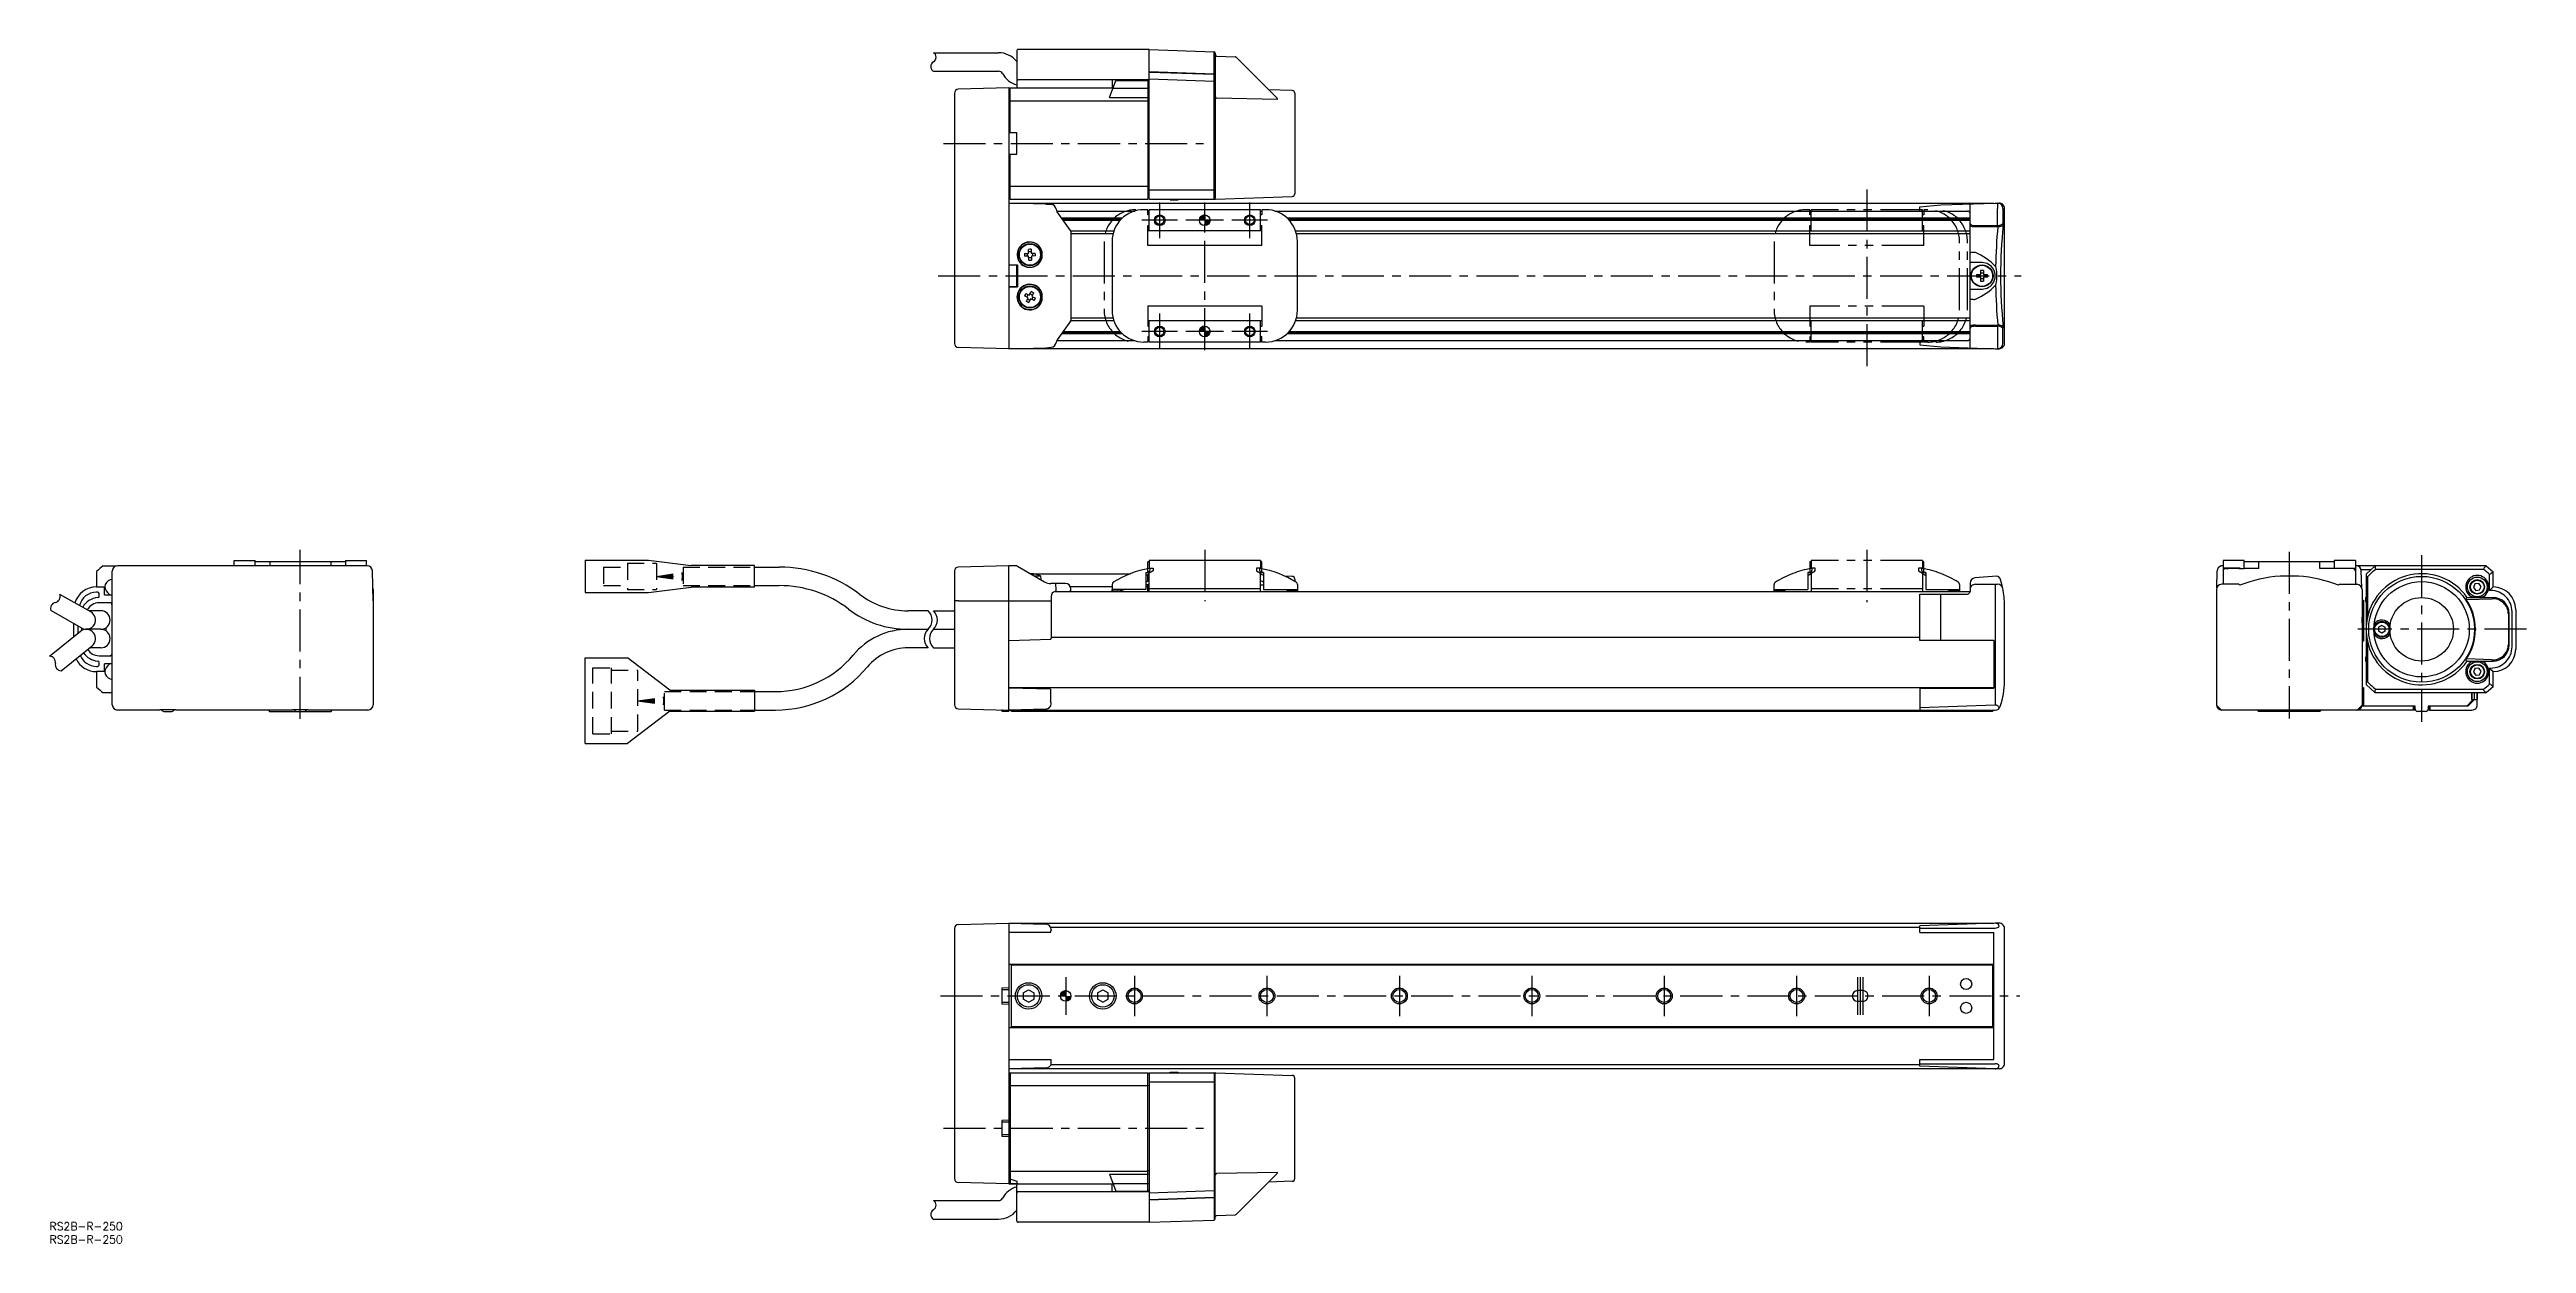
# Model space of a CAD drawing. Extents: x 0 to 935, y -8 to 443.
import ezdxf

# ---------------------------------------------------------------- set-up
doc = ezdxf.new("R2010")
doc.units = 0
doc.header["$LTSCALE"] = 0.5
for name, pattern in [('CENTER', [50.8, 31.75, -6.35, 6.35, -6.35]), ('DASHED', [19.05, 12.7, -6.35]), ('PHANTOM', [63.5, 31.75, -6.35, 6.35, -6.35, 6.35, -6.35])]:
    doc.linetypes.add(name, pattern=pattern)
for name, color, linetype in [('MSM_CENTER', 1, 'CENTER'), ('MSM_CONTINUOUS', 7, 'CONTINUOUS'), ('MSM_DASHED', 4, 'DASHED'), ('MSM_IMAGINARY', 6, 'PHANTOM'), ('MSM_NARROW', 5, 'CONTINUOUS'), ('MSM_PART_NUMBER', 7, 'CONTINUOUS')]:
    doc.layers.add(name, color=color, linetype=linetype)
doc.styles.get("Standard").update_dxf_attribs({"font": 'txt.shx', "height": 3, "bigfont": 'bigfont.shx'})

# ---------------------------------------------------------------- blocks, each defined once
blk = doc.blocks.new('*U1')
at = {"layer": 'MSM_PART_NUMBER'}
blk.add_text('RS2B-R-250', height=3, dxfattribs=at).set_placement((0, -3))
blk = doc.blocks.new('*U2')
at = {"layer": 'MSM_PART_NUMBER'}
blk.add_text('RS2B-R-250', height=3, dxfattribs=at).set_placement((0, -8))
blk = doc.blocks.new('*U5')
at = {"layer": 'MSM_CONTINUOUS', "linetype": 'CONTINUOUS'}
for p, q in [((436.19, 378.5), (436.19, 377.73)), ((436.19, 377.73), (436.19, 377.09)), ((436.19, 377.09), (436.19, 376.65)), ((436.96, 376.65), (436.19, 376.5)), ((436.19, 376.5), (436.19, 376.65)), ((437.61, 377.09), (436.96, 376.65)), ((438.04, 377.73), (437.61, 377.09)), ((438.19, 378.5), (438.04, 377.73))]:
    blk.add_line(p, q, dxfattribs=at)
for points in [[(436.19, 378.5), (436.19, 377.73), (438.04, 377.73)], [(436.19, 377.73), (436.19, 377.09), (437.61, 377.09)], [(436.19, 377.09), (436.19, 376.65), (436.96, 376.65)]]:
    blk.add_solid(points, dxfattribs=at)
at = {"layer": 'MSM_CONTINUOUS', "linetype": 'CONTINUOUS', "extrusion": (0, 0, -1)}
for points in [[(-436.19, 378.5), (-438.19, 378.5), (-438.04, 377.73)], [(-436.19, 377.73), (-438.04, 377.73), (-437.61, 377.09)], [(-436.19, 377.09), (-437.61, 377.09), (-436.96, 376.65)], [(-436.19, 376.65), (-436.96, 376.65), (-436.19, 376.5)]]:
    blk.add_solid(points, dxfattribs=at)
blk = doc.blocks.new('*U6')
at = {"layer": 'MSM_CONTINUOUS', "linetype": 'CONTINUOUS'}
for p, q in [((434.35, 379.27), (434.19, 378.5)), ((434.78, 379.91), (434.35, 379.27)), ((435.43, 380.35), (434.78, 379.91)), ((436.19, 380.5), (435.43, 380.35)), ((436.19, 380.35), (436.19, 380.5)), ((436.19, 380.35), (436.19, 379.91)), ((436.19, 379.91), (436.19, 379.27)), ((436.19, 379.27), (436.19, 378.5))]:
    blk.add_line(p, q, dxfattribs=at)
for points in [[(434.35, 379.27), (434.19, 378.5), (436.19, 378.5)], [(434.78, 379.91), (434.35, 379.27), (436.19, 379.27)], [(435.43, 380.35), (434.78, 379.91), (436.19, 379.91)], [(436.19, 380.5), (435.43, 380.35), (436.19, 380.35)]]:
    blk.add_solid(points, dxfattribs=at)
at = {"layer": 'MSM_CONTINUOUS', "linetype": 'CONTINUOUS', "extrusion": (0, 0, -1)}
for points in [[(-434.35, 379.27), (-436.19, 379.27), (-436.19, 378.5)], [(-434.78, 379.91), (-436.19, 379.91), (-436.19, 379.27)], [(-435.43, 380.35), (-436.19, 380.35), (-436.19, 379.91)]]:
    blk.add_solid(points, dxfattribs=at)
blk = doc.blocks.new('*U7')
at = {"layer": 'MSM_CONTINUOUS', "linetype": 'CONTINUOUS'}
for p, q in [((434.35, 337.27), (434.19, 336.5)), ((434.78, 337.91), (434.35, 337.27)), ((435.43, 338.35), (434.78, 337.91)), ((436.19, 338.5), (435.43, 338.35)), ((436.19, 338.35), (436.19, 338.5)), ((436.19, 338.35), (436.19, 337.91)), ((436.19, 337.91), (436.19, 337.27)), ((436.19, 337.27), (436.19, 336.5))]:
    blk.add_line(p, q, dxfattribs=at)
for points in [[(434.35, 337.27), (434.19, 336.5), (436.19, 336.5)], [(434.78, 337.91), (434.35, 337.27), (436.19, 337.27)], [(435.43, 338.35), (434.78, 337.91), (436.19, 337.91)], [(436.19, 338.5), (435.43, 338.35), (436.19, 338.35)]]:
    blk.add_solid(points, dxfattribs=at)
at = {"layer": 'MSM_CONTINUOUS', "linetype": 'CONTINUOUS', "extrusion": (0, 0, -1)}
for points in [[(-434.35, 337.27), (-436.19, 337.27), (-436.19, 336.5)], [(-434.78, 337.91), (-436.19, 337.91), (-436.19, 337.27)], [(-435.43, 338.35), (-436.19, 338.35), (-436.19, 337.91)]]:
    blk.add_solid(points, dxfattribs=at)
blk = doc.blocks.new('*U8')
at = {"layer": 'MSM_CONTINUOUS', "linetype": 'CONTINUOUS'}
for p, q in [((436.19, 336.5), (436.19, 335.73)), ((436.19, 335.73), (436.19, 335.09)), ((436.19, 335.09), (436.19, 334.65)), ((436.96, 334.65), (436.19, 334.5)), ((436.19, 334.5), (436.19, 334.65)), ((437.61, 335.09), (436.96, 334.65)), ((438.04, 335.73), (437.61, 335.09)), ((438.19, 336.5), (438.04, 335.73))]:
    blk.add_line(p, q, dxfattribs=at)
for points in [[(436.19, 336.5), (436.19, 335.73), (438.04, 335.73)], [(436.19, 335.73), (436.19, 335.09), (437.61, 335.09)], [(436.19, 335.09), (436.19, 334.65), (436.96, 334.65)]]:
    blk.add_solid(points, dxfattribs=at)
at = {"layer": 'MSM_CONTINUOUS', "linetype": 'CONTINUOUS', "extrusion": (0, 0, -1)}
for points in [[(-436.19, 336.5), (-438.19, 336.5), (-438.04, 335.73)], [(-436.19, 335.73), (-438.04, 335.73), (-437.61, 335.09)], [(-436.19, 335.09), (-437.61, 335.09), (-436.96, 334.65)], [(-436.19, 334.65), (-436.96, 334.65), (-436.19, 334.5)]]:
    blk.add_solid(points, dxfattribs=at)
blk = doc.blocks.new('*U9')
at = {"layer": 'MSM_CONTINUOUS', "linetype": 'CONTINUOUS'}
for p, q in [((381.85, 86.27), (381.69, 85.5)), ((382.28, 86.91), (381.85, 86.27)), ((382.93, 87.35), (382.28, 86.91)), ((383.69, 87.5), (382.93, 87.35)), ((383.69, 87.35), (383.69, 87.5)), ((383.69, 87.35), (383.69, 86.91)), ((383.69, 86.91), (383.69, 86.27)), ((383.69, 86.27), (383.69, 85.5))]:
    blk.add_line(p, q, dxfattribs=at)
for points in [[(381.85, 86.27), (381.69, 85.5), (383.69, 85.5)], [(382.28, 86.91), (381.85, 86.27), (383.69, 86.27)], [(382.93, 87.35), (382.28, 86.91), (383.69, 86.91)], [(383.69, 87.5), (382.93, 87.35), (383.69, 87.35)]]:
    blk.add_solid(points, dxfattribs=at)
at = {"layer": 'MSM_CONTINUOUS', "linetype": 'CONTINUOUS', "extrusion": (0, 0, -1)}
for points in [[(-381.85, 86.27), (-383.69, 86.27), (-383.69, 85.5)], [(-382.28, 86.91), (-383.69, 86.91), (-383.69, 86.27)], [(-382.93, 87.35), (-383.69, 87.35), (-383.69, 86.91)]]:
    blk.add_solid(points, dxfattribs=at)
blk = doc.blocks.new('*U10')
at = {"layer": 'MSM_CONTINUOUS', "linetype": 'CONTINUOUS'}
for p, q in [((383.69, 85.5), (383.69, 84.73)), ((383.69, 84.73), (383.69, 84.09)), ((385.54, 84.73), (385.11, 84.09)), ((385.69, 85.5), (385.54, 84.73)), ((383.69, 84.09), (383.69, 83.65)), ((384.46, 83.65), (383.69, 83.5)), ((383.69, 83.5), (383.69, 83.65)), ((385.11, 84.09), (384.46, 83.65))]:
    blk.add_line(p, q, dxfattribs=at)
for points in [[(383.69, 85.5), (383.69, 84.73), (385.54, 84.73)], [(383.69, 84.73), (383.69, 84.09), (385.11, 84.09)], [(383.69, 84.09), (383.69, 83.65), (384.46, 83.65)]]:
    blk.add_solid(points, dxfattribs=at)
at = {"layer": 'MSM_CONTINUOUS', "linetype": 'CONTINUOUS', "extrusion": (0, 0, -1)}
for points in [[(-383.69, 85.5), (-385.69, 85.5), (-385.54, 84.73)], [(-383.69, 84.73), (-385.54, 84.73), (-385.11, 84.09)], [(-383.69, 84.09), (-385.11, 84.09), (-384.46, 83.65)], [(-383.69, 83.65), (-384.46, 83.65), (-383.69, 83.5)]]:
    blk.add_solid(points, dxfattribs=at)

msp = doc.modelspace()

# ---------------------------------------------------------------- linework, layer by layer
at = {"layer": 'MSM_CENTER'}
for p, q in [((337.53, 407.5), (435.71, 407.5)), ((419.19, 371.77), (419.19, 385.23)), ((436.19, 329.42), (436.19, 385.23)), ((453.19, 371.77), (453.19, 385.23)), ((686.19, 390.1), (686.19, 322.84)), ((425.92, 378.5), (412.46, 378.5)), ((443.27, 378.5), (429.11, 378.5)), ((459.92, 378.5), (446.46, 378.5)), ((335.57, 357.5), (744.46, 357.5)), ((419.19, 329.77), (419.19, 343.23)), ((453.19, 329.77), (453.19, 343.23)), ((425.92, 336.5), (412.46, 336.5)), ((443.27, 336.5), (429.11, 336.5)), ((459.92, 336.5), (446.46, 336.5)), ((94.69, 190.21), (94.69, 254)), ((436.19, 254), (436.19, 234.67)), ((686.19, 254), (686.19, 234.3)), ((845.69, 253.32), (845.69, 190.32)), ((895.69, 252), (895.69, 189)), ((935.27, 224), (871.61, 224)), ((336.37, 85.5), (743.97, 85.5)), ((383.69, 92.58), (383.69, 78.42)), ((409.69, 93.08), (409.69, 77.92)), ((459.69, 93.08), (459.69, 77.92)), ((509.69, 93.08), (509.69, 77.92)), ((559.69, 93.08), (559.69, 77.92)), ((609.69, 93.08), (609.69, 77.92)), ((659.69, 93.08), (659.69, 77.92)), ((682.69, 92.58), (682.69, 78.42)), ((683.69, 92.58), (683.69, 78.42)), ((684.69, 92.58), (684.69, 78.42)), ((709.69, 93.08), (709.69, 77.92)), ((337.53, 35.5), (435.71, 35.5))]:
    msp.add_line(p, q, dxfattribs=at)
at = {"layer": 'MSM_CONTINUOUS'}
for p, q in [((333.74, 441.8), (358.33, 441.8)), ((365.19, 442.5), (365.19, 429)), ((415.19, 443), (365.69, 443)), ((415.19, 443), (439.71, 442.14)), ((415.19, 386.5), (415.19, 443)), ((439.71, 386.5), (439.71, 442.14)), ((440.19, 441.64), (440.19, 387)), ((440.68, 440.48), (447.66, 440.24)), ((448, 440.09), (463.51, 424.58)), ((333.74, 434.8), (358.33, 434.8)), ((415.19, 431.5), (365.69, 431.5)), ((400.25, 424.87), (402.59, 431.3)), ((401.19, 431.5), (401.19, 428.5)), ((402.59, 431.3), (414.69, 431.3)), ((413.29, 431.3), (413.29, 431.5)), ((414.69, 431.3), (415.19, 430.8)), ((414.69, 431.3), (414.69, 386.5)), ((439.71, 433.65), (415.19, 434.51)), ((415.19, 434.5), (439.71, 433.64)), ((415.19, 431.87), (439.71, 431.01)), ((439.71, 433.64), (439.71, 433.65)), ((439.71, 433.65), (440.19, 433.65)), ((439.72, 433.64), (439.71, 433.64)), ((439.71, 431.01), (439.72, 431.01)), ((341.69, 426.5), (341.69, 332)), ((362.19, 428.5), (343.15, 428)), ((362.19, 428.5), (362.19, 330)), ((362.19, 428.5), (401.57, 428.5)), ((362.19, 428), (362.69, 428.5)), ((362.19, 423.49), (362.69, 423.66)), ((362.69, 411.5), (362.69, 428.5)), ((362.69, 423.66), (414.69, 423.66)), ((400.25, 424.87), (414.69, 424.87)), ((401.53, 428.37), (414.69, 428.37)), ((414.69, 428.37), (415.19, 428.4)), ((414.69, 424.87), (415.19, 424.54)), ((415.19, 423.49), (414.69, 423.66)), ((463.66, 424.15), (440.68, 424.58)), ((469.23, 427.49), (460.29, 427.8)), ((470.19, 426.49), (470.19, 388.51)), ((365.19, 411.5), (362.19, 411.5)), ((362.19, 403.5), (365.19, 403.5)), ((362.69, 386.5), (362.69, 403.5)), ((365.19, 403.5), (365.19, 411.5)), ((362.19, 391.51), (362.69, 391.34)), ((362.69, 386.5), (362.19, 387)), ((376.15, 384.63), (362.19, 385)), ((362.19, 385), (734.19, 385)), ((362.69, 391.34), (414.69, 391.34)), ((362.69, 386.5), (414.69, 386.5)), ((376.15, 384.63), (378.23, 384.48)), ((415.19, 391.51), (414.69, 391.34)), ((415.19, 387), (414.69, 386.5)), ((415.19, 390), (439.71, 390)), ((415.19, 386.5), (440.19, 386.5)), ((423.19, 386.5), (423.19, 386.25)), ((423.19, 386.25), (426.19, 386.25)), ((426.19, 386.5), (426.19, 386.25)), ((439.69, 386.5), (439.71, 386.5)), ((439.71, 390), (439.71, 390)), ((440.2, 386.5), (469.23, 387.51)), ((706.19, 383.58), (714.19, 384.28)), ((706.19, 382), (706.19, 383.58)), ((714.19, 384.28), (734.69, 385)), ((725.19, 330.33), (725.19, 384.67)), ((734.19, 385), (734.19, 384.98)), ((734.69, 385), (736.19, 385)), ((735.59, 385), (735.59, 383)), ((380.25, 382), (409.77, 382)), ((385.5, 374.6), (380.45, 381.66)), ((382.06, 379.4), (405.15, 379.4)), ((382.35, 379), (404.72, 379)), ((382.64, 378.6), (404.34, 378.6)), ((385.55, 374.5), (401.88, 374.5)), ((385.59, 374.31), (385.59, 340.69)), ((414.69, 382.5), (413.19, 382.5)), ((414.69, 380.5), (414.69, 382.5)), ((414.69, 382), (415.19, 382)), ((415.19, 380.5), (414.69, 380.5)), ((414.69, 369), (414.69, 376.5)), ((414.69, 376.5), (415.19, 376.5)), ((457.69, 374.5), (414.69, 374.5)), ((457.19, 382.5), (415.19, 382.5)), ((415.19, 374.5), (415.19, 382.5)), ((457.19, 374.5), (457.19, 382.5)), ((457.19, 382), (457.69, 382)), ((457.69, 380.5), (457.19, 380.5)), ((457.19, 376.5), (457.69, 376.5)), ((459.19, 382.5), (457.69, 382.5)), ((457.69, 382.5), (457.69, 380.5)), ((457.69, 369), (457.69, 376.5)), ((462.62, 382), (724.19, 382)), ((467.24, 379.4), (725.19, 379.4)), ((467.66, 379), (725.19, 379)), ((468.05, 378.6), (725.19, 378.6)), ((470.51, 374.5), (725.19, 374.5)), ((727.19, 376.5), (735.46, 376.5)), ((727.19, 376.11), (735.55, 376.11)), ((735.46, 376.5), (735.59, 376.51)), ((735.64, 376.11), (735.55, 376.11)), ((735.59, 376.51), (735.59, 383)), ((737.55, 383), (737.55, 377.33)), ((738.19, 332), (738.19, 383)), ((368.13, 365.94), (369.66, 366)), ((369.7, 364.97), (368.17, 364.91)), ((369.09, 365.98), (369.13, 364.95)), ((369.66, 366), (369.6, 367.52)), ((370.67, 366.61), (369.64, 366.57)), ((369.75, 363.44), (369.7, 364.97)), ((370.63, 367.56), (370.69, 366.03)), ((370.69, 366.03), (372.22, 366.09)), ((372.25, 365.06), (370.73, 365)), ((370.73, 365), (370.78, 363.48)), ((371.3, 365.02), (371.26, 366.05)), ((374.72, 366.78), (374.72, 364.22)), ((385.59, 373.5), (401.57, 373.5)), ((401.19, 370.5), (401.19, 344.5)), ((457.69, 369), (414.69, 369)), ((470.81, 373.5), (725.19, 373.5)), ((471.19, 344.5), (471.19, 370.5)), ((362.19, 361.63), (365.45, 361.63)), ((365.19, 361.5), (362.19, 361.5)), ((365.19, 361.5), (365.32, 361.63)), ((365.19, 353.5), (365.19, 361.5)), ((365.32, 353.37), (365.32, 361.63)), ((365.45, 361.63), (365.45, 353.37)), ((369.72, 364.39), (370.75, 364.43)), ((729.69, 362.5), (725.19, 362.5)), ((727.65, 358.02), (729.18, 358.02)), ((729.18, 356.99), (727.65, 356.99)), ((728.61, 356.99), (728.61, 358.02)), ((729.18, 358.02), (729.18, 359.54)), ((729.18, 358.59), (730.21, 358.59)), ((729.18, 355.46), (729.18, 356.99)), ((730.21, 356.41), (729.18, 356.41)), ((730.21, 359.54), (730.21, 358.02)), ((730.21, 358.02), (731.74, 358.02)), ((731.74, 356.99), (730.21, 356.99)), ((730.21, 356.99), (730.21, 355.46)), ((730.78, 358.02), (730.78, 356.99)), ((362.19, 353.5), (365.19, 353.5)), ((362.19, 353.37), (365.45, 353.37)), ((365.19, 353.5), (365.32, 353.37)), ((369.51, 349.26), (368.13, 349.92)), ((368.58, 350.85), (369.95, 350.19)), ((368.84, 347.88), (369.51, 349.26)), ((369.44, 350.44), (368.99, 349.51)), ((369.26, 348.74), (370.18, 348.3)), ((370.43, 348.81), (369.77, 347.44)), ((369.95, 350.19), (370.62, 351.56)), ((371.13, 350.26), (370.2, 350.7)), ((371.81, 348.15), (370.43, 348.81)), ((371.55, 351.12), (370.88, 349.74)), ((370.88, 349.74), (372.26, 349.08)), ((370.95, 348.56), (371.4, 349.49)), ((374.72, 350.94), (374.72, 348.06)), ((725.19, 352.5), (729.69, 352.5)), ((385.5, 340.4), (380.45, 333.34)), ((401.88, 340.5), (385.55, 340.5)), ((401.57, 341.5), (385.59, 341.5)), ((457.69, 346), (414.69, 346)), ((414.69, 346), (414.69, 338.5)), ((457.69, 340.5), (414.69, 340.5)), ((414.69, 338.5), (415.19, 338.5)), ((415.19, 332.5), (415.19, 340.5)), ((457.19, 332.5), (457.19, 340.5)), ((457.19, 338.5), (457.69, 338.5)), ((457.69, 346), (457.69, 338.5)), ((725.19, 340.5), (470.51, 340.5)), ((725.19, 341.5), (470.81, 341.5)), ((727.19, 338.89), (735.55, 338.89)), ((727.19, 338.5), (735.46, 338.5)), ((735.46, 338.5), (735.59, 338.49)), ((735.64, 338.89), (735.55, 338.89)), ((735.59, 338.49), (735.59, 330)), ((737.55, 332), (737.55, 337.67)), ((362.19, 330), (343.15, 330.5)), ((362.19, 330), (376.15, 330.37)), ((734.19, 330), (362.19, 330)), ((376.15, 330.37), (378.23, 330.52)), ((409.77, 333), (380.25, 333)), ((405.15, 335.6), (382.06, 335.6)), ((404.72, 336), (382.35, 336)), ((404.34, 336.4), (382.64, 336.4)), ((414.69, 332.5), (413.19, 332.5)), ((415.19, 334.5), (414.69, 334.5)), ((414.69, 334.5), (414.69, 332.5)), ((415.19, 333), (414.69, 333)), ((457.19, 332.5), (415.19, 332.5)), ((457.69, 334.5), (457.19, 334.5)), ((457.69, 333), (457.19, 333)), ((457.69, 332.5), (457.69, 334.5)), ((459.19, 332.5), (457.69, 332.5)), ((724.19, 333), (462.62, 333)), ((725.19, 335.6), (467.24, 335.6)), ((725.19, 336), (467.66, 336)), ((725.19, 336.4), (468.05, 336.4)), ((706.19, 333), (706.19, 331.42)), ((706.19, 331.42), (714.19, 330.72)), ((714.19, 330.72), (734.69, 330)), ((734.19, 330), (734.19, 330.02)), ((734.69, 330), (736.19, 330)), ((17.74, 245.81), (17.74, 240)), ((20.25, 247.95), (25.25, 247.95)), ((23.69, 195.5), (23.69, 246)), ((119.9, 248), (25.69, 248)), ((69.69, 248), (69.69, 250)), ((69.69, 250), (77.69, 250)), ((77.69, 248), (77.69, 250)), ((111.69, 249.5), (77.69, 249.5)), ((83.19, 249.5), (83.19, 248)), ((106.19, 249.5), (106.19, 248)), ((111.69, 250), (111.69, 248)), ((111.69, 250), (119.69, 250)), ((119.69, 248), (119.69, 250)), ((122.19, 234.8), (121.9, 246.05)), ((202.19, 250.16), (202.19, 237.84)), ((202.19, 250.16), (226.19, 250.16)), ((226.19, 250.16), (242.27, 248.15)), ((266.19, 248.15), (242.27, 248.15)), ((266.19, 239.85), (266.19, 248.15)), ((266.19, 247.5), (275.53, 247.5)), ((341.69, 246), (341.69, 195.5)), ((362.19, 248), (343.15, 247.5)), ((365.19, 247.92), (362.19, 248)), ((362.19, 193), (362.19, 248)), ((365.19, 247.92), (365.35, 247.9)), ((365.35, 247.9), (365.45, 247.85)), ((365.45, 247.85), (375.64, 241.97)), ((370.39, 245), (408.14, 245)), ((370.88, 244.97), (370.43, 244.97)), ((370.69, 244.97), (370.69, 244.96)), ((370.73, 244.95), (370.73, 244.97)), ((370.88, 244.94), (370.88, 244.97)), ((371.78, 244.2), (374.2, 244.2)), ((374.2, 244.2), (374.32, 242.73)), ((413.94, 245.5), (413.94, 239)), ((413.94, 245.5), (414.69, 245.5)), ((415.19, 249.5), (414.69, 249.5)), ((414.69, 245.38), (414.69, 249.5)), ((414.69, 242.12), (414.69, 244.65)), ((415.19, 244.5), (414.93, 244.76)), ((457.19, 250), (415.19, 250)), ((415.19, 250), (415.19, 247.01)), ((415.19, 247.1), (416.69, 247.1)), ((416.69, 246.1), (415.19, 245.23)), ((415.19, 238.3), (415.19, 245.65)), ((415.19, 244.5), (415.19, 244.5)), ((415.49, 246.82), (415.49, 246.36)), ((416.69, 247.1), (416.69, 246.1)), ((455.69, 247.1), (455.69, 246.1)), ((457.19, 247.1), (455.69, 247.1)), ((455.69, 246.1), (457.19, 245.23)), ((456.89, 246.82), (456.89, 246.36)), ((457.19, 250), (457.19, 247.01)), ((457.69, 249.5), (457.19, 249.5)), ((457.19, 238.3), (457.19, 245.65)), ((457.69, 245.38), (457.69, 249.5)), ((458.44, 245.5), (457.69, 245.5)), ((458.44, 245.5), (458.44, 239)), ((469.23, 243.99), (466.42, 244.08)), ((735.25, 244.12), (727.02, 243.4)), ((818.32, 239.71), (818.49, 246.05)), ((820.69, 247.92), (819.93, 247.92)), ((820.69, 250), (820.69, 241)), ((828.69, 250), (820.69, 250)), ((827.19, 247.1), (820.69, 247.1)), ((821.69, 246.91), (822.69, 246.91)), ((826.69, 247.02), (822.69, 247.02)), ((822.69, 246.91), (822.69, 247.02)), ((822.69, 247.02), (822.69, 247.02)), ((826.69, 247.02), (826.69, 246.91)), ((826.69, 247.02), (826.69, 247.02)), ((826.69, 246.91), (828.69, 246.91)), ((827.19, 246.91), (827.19, 247.1)), ((828.69, 246.91), (828.69, 250)), ((862.69, 249.5), (828.69, 249.5)), ((834.19, 246.91), (828.69, 246.91)), ((834.19, 246.91), (834.19, 249.5)), ((857.19, 246.91), (857.19, 249.5)), ((864.69, 246.91), (857.19, 246.91)), ((862.69, 250), (862.69, 246.91)), ((870.69, 250), (862.69, 250)), ((864.19, 246.91), (864.19, 247.1)), ((864.19, 247.1), (870.69, 247.1)), ((868.69, 247.02), (864.69, 247.02)), ((864.69, 247.02), (864.69, 246.91)), ((864.69, 247.02), (864.69, 247.02)), ((868.69, 246.91), (868.69, 247.02)), ((868.69, 247.02), (868.69, 247.02)), ((869.69, 246.91), (868.69, 246.91)), ((870.69, 250), (870.69, 241)), ((920.06, 248), (870.69, 248)), ((876.52, 246.5), (872.84, 246.5)), ((873.07, 239.71), (872.9, 246.05)), ((874.69, 244.87), (878.2, 248)), ((874.69, 244.87), (874.69, 203.13)), ((875.19, 243.82), (874.69, 244.02)), ((875.19, 243.82), (875.19, 230.42)), ((878.2, 248), (878.2, 247.14)), ((878.2, 247.14), (878.37, 246.64)), ((919.04, 246.64), (878.37, 246.64)), ((919.21, 247.14), (919.04, 246.64)), ((920.06, 248), (919.21, 247.14)), ((920.06, 248), (922.69, 245.75)), ((921.84, 244.9), (921.34, 244.68)), ((921.34, 238.64), (921.34, 244.68)), ((922.69, 245.75), (921.84, 244.9)), ((922.69, 240), (922.69, 245.75)), ((15.62, 230.55), (3.92, 237.16)), ((17.69, 240), (20.69, 240)), ((18.19, 238), (17.69, 238)), ((18.69, 236.48), (18.69, 237.5)), ((23.2, 234), (18.69, 234)), ((20.69, 240), (20.69, 237)), ((20.7, 237), (23.69, 237)), ((122.19, 239), (122.19, 195.5)), ((202.19, 237.84), (226.19, 237.84)), ((226.19, 237.84), (242.27, 239.85)), ((266.19, 239.85), (242.27, 239.85)), ((266.19, 240.5), (275.53, 240.5)), ((343.15, 234.79), (378.19, 234.8)), ((383.58, 241.3), (378.14, 241.3)), ((378.19, 236.4), (378.19, 220.67)), ((379.81, 238.3), (725.19, 238.3)), ((380.08, 238.76), (380.01, 241.3)), ((385.38, 240.16), (401.19, 240.16)), ((385.59, 238.61), (385.57, 239.35)), ((401.19, 240.94), (401.19, 238.5)), ((401.19, 238.5), (401.2, 238.5)), ((413.94, 239), (401.2, 239)), ((401.2, 238.5), (401.2, 239)), ((401.2, 238.5), (402.69, 238.5)), ((415.19, 240.8), (413.94, 240.8)), ((413.94, 240.16), (414.69, 240.16)), ((414.38, 242.02), (415.19, 242.28)), ((414.69, 238.3), (414.69, 240.8)), ((415.19, 239.99), (414.69, 240.16)), ((457.19, 239.3), (415.19, 239.3)), ((458.01, 242.02), (457.19, 242.28)), ((457.19, 240.8), (458.44, 240.8)), ((458.44, 239), (471.18, 239)), ((471.18, 238.5), (469.69, 238.5)), ((470.19, 242.99), (470.19, 242.11)), ((470.19, 238.5), (470.19, 238.3)), ((471.18, 238.5), (471.18, 239)), ((471.19, 238.5), (471.18, 238.5)), ((471.19, 240.94), (471.19, 238.5)), ((706.19, 237.3), (724.19, 237.3)), ((706.19, 219.8), (706.19, 237.3)), ((714.19, 219.8), (714.19, 237.3)), ((725.19, 241.41), (725.19, 238.3)), ((727.19, 241), (735.59, 241)), ((734.69, 241), (734.69, 195.46)), ((818.19, 239), (818.19, 195.37)), ((826.69, 241), (820.19, 241)), ((826.69, 241), (826.69, 241)), ((827.09, 240.61), (826.69, 241)), ((827.08, 240.61), (827.09, 240.61)), ((864.3, 240.61), (864.69, 241)), ((864.3, 240.61), (864.3, 240.61)), ((864.69, 241), (864.7, 241)), ((864.7, 241), (871.19, 241)), ((873.19, 239), (873.19, 195.37)), ((873.19, 235), (873.69, 235)), ((873.67, 234.8), (873.19, 234.8)), ((873.69, 235), (873.69, 219.5)), ((912.77, 236.19), (912.35, 235.4)), ((912.78, 235.21), (922.24, 235.54)), ((913.18, 235.98), (922.68, 235.98)), ((915.82, 241.15), (915.26, 239.81)), ((915.26, 239.81), (916.14, 238.67)), ((917.25, 241.33), (915.82, 241.15)), ((916.14, 238.67), (917.57, 238.85)), ((918.13, 240.19), (917.25, 241.33)), ((917.57, 238.85), (918.13, 240.19)), ((921.34, 238.64), (922.69, 240)), ((921.84, 238.64), (921.34, 238.64)), ((921.84, 239.14), (922.7, 240)), ((921.84, 239.14), (921.84, 239.14)), ((12.17, 224.45), (0.47, 231.06)), ((9.19, 221.21), (9.19, 226.14)), ((10.69, 225.29), (10.69, 222.42)), ((19.39, 231), (14.81, 231)), ((21.39, 223.37), (21.39, 224.63)), ((331.74, 231), (324.19, 231)), ((333.74, 231), (341.69, 231)), ((738.19, 204.5), (738.19, 233)), ((873.67, 228.97), (873.26, 228.57)), ((873.26, 226.43), (873.26, 228.57)), ((873.26, 228.57), (873.69, 228.57)), ((873.67, 226.03), (873.26, 226.43)), ((873.69, 226.43), (873.26, 226.43)), ((875.19, 230.42), (874.69, 230.42)), ((880.69, 225.48), (879.41, 224.74)), ((879.41, 224.74), (879.41, 223.26)), ((880.69, 225.48), (881.97, 224.74)), ((881.97, 223.26), (881.97, 224.74)), ((928.43, 229.74), (928.43, 218.26)), ((928.68, 218.01), (928.68, 229.98)), ((929.84, 217.35), (929.84, 230.65)), ((931.19, 231.5), (931.19, 216.5)), ((0, 213.81), (11.7, 223.23)), ((4.39, 208.36), (16.09, 217.77)), ((12.19, 223.56), (12.19, 224.44)), ((13.69, 224.01), (13.69, 223.99)), ((19.39, 224), (13.89, 224)), ((19.39, 217), (15.13, 217)), ((324.19, 224), (331.74, 224)), ((331.74, 217), (324.19, 217)), ((333.74, 224), (341.69, 224)), ((333.74, 217), (341.69, 217)), ((362.19, 219.8), (378.14, 220.22)), ((378.14, 220.22), (378.19, 220.67)), ((378.19, 221), (706.19, 221)), ((734.19, 219.8), (706.19, 219.8)), ((734.19, 219.8), (734.19, 201.8)), ((873.19, 219.8), (873.49, 219.5)), ((873.69, 219.5), (873.19, 219.5)), ((874.69, 223.95), (874.69, 224.05)), ((875.19, 217.58), (874.69, 217.58)), ((875.19, 217.58), (875.19, 204.18)), ((880.69, 222.52), (879.41, 223.26)), ((881.97, 223.26), (880.69, 222.52)), ((17.69, 210), (18.19, 210)), ((20.69, 208), (17.69, 208)), ((17.74, 208), (17.74, 202.19)), ((18.69, 214), (23.2, 214)), ((18.69, 210.5), (18.69, 211.52)), ((20.69, 211), (20.69, 208)), ((23.69, 211), (20.7, 211)), ((202.19, 180.84), (202.19, 213.16)), ((202.19, 213.16), (218.19, 213.16)), ((234.19, 200.96), (218.19, 213.16)), ((912.77, 211.81), (912.35, 212.6)), ((922.24, 212.46), (912.78, 212.79)), ((913.18, 212.02), (922.68, 212.02)), ((915.82, 209.15), (915.26, 207.81)), ((915.26, 207.81), (916.14, 206.67)), ((917.25, 209.33), (915.82, 209.15)), ((916.14, 206.67), (917.57, 206.85)), ((918.13, 208.19), (917.25, 209.33)), ((917.57, 206.85), (918.13, 208.19)), ((921.34, 209.36), (921.84, 209.36)), ((921.34, 203.32), (921.34, 209.36)), ((921.34, 209.36), (922.69, 208)), ((921.84, 208.86), (921.84, 208.86)), ((921.84, 208.86), (922.7, 208)), ((922.69, 202.25), (922.69, 208)), ((23.69, 200.05), (20.25, 200.05)), ((234.19, 200.96), (266.19, 200.96)), ((266.19, 200.96), (266.19, 193.04)), ((266.19, 200.5), (274.17, 200.5)), ((362.19, 202), (734.19, 202)), ((378, 201.39), (362.19, 201.8)), ((378, 201.39), (378, 197)), ((378.19, 196.13), (378, 197)), ((706.19, 201.8), (706.19, 193.5)), ((706.19, 201.8), (734.19, 201.8)), ((873.19, 201.8), (873.39, 202)), ((873.19, 202), (873.69, 202)), ((873.69, 202), (873.69, 195)), ((875.19, 204.18), (874.69, 203.98)), ((878.2, 200), (874.69, 203.13)), ((878.2, 200.86), (878.37, 201.36)), ((878.2, 200), (878.2, 200.86)), ((920.06, 200), (878.2, 200)), ((878.37, 201.36), (919.04, 201.36)), ((914.69, 197), (912.69, 195)), ((915.13, 197.07), (913.13, 195.07)), ((913.19, 195), (915.19, 197)), ((914.69, 197.5), (914.69, 200)), ((914.69, 200), (914.69, 197)), ((914.69, 197.5), (916.69, 197.5)), ((915.13, 197.07), (915.13, 197.5)), ((915.13, 197.07), (915.19, 197)), ((915.19, 197.5), (915.19, 197)), ((915.69, 197.5), (915.69, 200)), ((916.62, 200), (916.62, 197.5)), ((916.69, 195.5), (916.69, 200)), ((919.21, 200.86), (919.04, 201.36)), ((920.06, 200), (919.21, 200.86)), ((922.69, 202.25), (920.06, 200)), ((921.84, 203.1), (921.34, 203.32)), ((922.69, 202.25), (921.84, 203.1)), ((41.65, 193.5), (25.69, 193.5)), ((41.69, 193.57), (41.65, 193.5)), ((47.69, 193.57), (41.69, 193.57)), ((43.19, 193), (46.19, 193)), ((47.74, 193.5), (47.69, 193.57)), ((91.65, 193.5), (47.74, 193.5)), ((82.69, 193.5), (82.69, 193.4)), ((82.69, 193.4), (83.09, 193)), ((83.09, 193), (106.29, 193)), ((91.69, 193.57), (91.65, 193.5)), ((97.69, 193.57), (91.69, 193.57)), ((97.74, 193.5), (97.69, 193.57)), ((120.19, 193.5), (97.74, 193.5)), ((106.29, 193), (106.69, 193.4)), ((106.69, 193.4), (106.69, 193.5)), ((234.19, 193.04), (218.19, 180.84)), ((234.19, 193.04), (266.19, 193.04)), ((266.19, 193.5), (274.17, 193.5)), ((343.15, 194), (362.19, 193.5)), ((359.69, 193.57), (359.59, 193.57)), ((359.69, 193), (359.69, 193.57)), ((362.19, 193), (359.69, 193)), ((376.25, 193.87), (362.19, 193.5)), ((362.19, 193.5), (734.71, 193.5)), ((363.19, 193), (363.19, 193.5)), ((363.19, 193.4), (733.69, 193.4)), ((733.69, 193), (363.19, 193)), ((376.32, 193.87), (376.34, 193.87)), ((376.34, 193.87), (376.36, 193.87)), ((378.19, 195.87), (378.19, 196.13)), ((734.69, 195.37), (706.19, 194.37)), ((733.69, 193.5), (733.69, 193)), ((734.69, 195.46), (734.69, 195.37)), ((818.19, 195.37), (820.06, 193.5)), ((892.65, 193.5), (820.06, 193.5)), ((833.69, 193.4), (833.69, 193.5)), ((833.69, 193.4), (834.09, 193)), ((857.29, 193), (834.09, 193)), ((857.29, 193), (857.69, 193.4)), ((857.69, 193.5), (857.69, 193.4)), ((873.19, 195.37), (871.33, 193.5)), ((873.44, 195.25), (873.13, 195)), ((893.19, 195), (873.13, 195)), ((873.67, 195.47), (873.44, 195.25)), ((892.65, 193.5), (892.65, 195)), ((892.65, 193.5), (892.69, 193.57)), ((892.69, 195), (892.69, 193.57)), ((892.69, 193.57), (893.29, 193.57)), ((893.19, 194), (893.19, 195)), ((897.19, 193), (894.19, 193)), ((898.1, 193.57), (898.69, 193.57)), ((913.19, 195), (898.19, 195)), ((898.19, 195), (898.19, 194)), ((898.69, 195), (898.69, 193.57)), ((898.69, 193.57), (898.74, 193.5)), ((898.74, 195), (898.74, 193.5)), ((898.74, 193.5), (914.69, 193.5)), ((913.13, 195.07), (912.76, 195.07)), ((913.19, 195), (913.13, 195.07)), ((202.19, 180.84), (218.19, 180.84)), ((343.15, 112.5), (362.19, 113)), ((362.19, 113), (734.19, 113)), ((362.19, 113), (362.19, 14.5)), ((362.19, 113), (376.25, 112.63)), ((734.69, 113), (706.19, 112)), ((734.19, 112.98), (734.19, 113)), ((736.19, 113), (734.69, 113)), ((341.69, 111), (341.69, 16.5)), ((378, 109.5), (362.19, 109.5)), ((378, 111.5), (706.19, 111.5)), ((378, 109.5), (378.19, 110.37)), ((378.19, 110.63), (378.19, 110.37)), ((706.19, 109.5), (706.19, 112)), ((706.19, 111.13), (734.71, 111.13)), ((706.19, 109.5), (734.19, 109.5)), ((734.19, 61.5), (734.19, 109.5)), ((738.19, 60), (738.19, 111)), ((362.19, 97.5), (734.19, 97.5)), ((363.19, 73.5), (363.19, 97.5)), ((733.69, 97.1), (363.19, 97.1)), ((733.69, 97.5), (733.69, 73.5)), ((362.19, 88.55), (359.59, 88.5)), ((359.59, 88.5), (359.59, 82.5)), ((359.69, 82.5), (359.69, 88.5)), ((359.69, 88), (362.19, 88)), ((367.65, 86.68), (369.69, 87.86)), ((367.65, 86.68), (367.65, 84.32)), ((369.69, 83.14), (367.65, 84.32)), ((369.69, 87.86), (371.74, 86.68)), ((369.69, 83.14), (371.74, 84.32)), ((371.74, 84.32), (371.74, 86.68)), ((395.65, 86.68), (397.69, 87.86)), ((395.65, 86.68), (395.65, 84.32)), ((397.69, 83.14), (395.65, 84.32)), ((397.69, 87.86), (399.74, 86.68)), ((397.69, 83.14), (399.74, 84.32)), ((399.74, 84.32), (399.74, 86.68)), ((684.69, 87.5), (682.69, 87.5)), ((359.59, 82.5), (362.19, 82.45)), ((362.19, 83), (359.69, 83)), ((682.69, 83.5), (684.69, 83.5)), ((734.19, 73.5), (362.19, 73.5)), ((363.19, 73.9), (733.69, 73.9)), ((362.19, 61.5), (378.19, 61.5)), ((376.45, 58.37), (362.19, 58)), ((736.19, 58), (362.19, 58)), ((362.69, 56.5), (362.19, 56)), ((362.69, 56.5), (414.69, 56.5)), ((362.69, 56.5), (362.69, 14.5)), ((378.19, 59.5), (378.19, 61.5)), ((706.19, 59.5), (378.19, 59.5)), ((415.19, 56), (414.69, 56.5)), ((414.69, 11.7), (414.69, 56.5)), ((415.19, 56.5), (440.19, 56.5)), ((415.19, 56.5), (415.19, 0)), ((423.19, 56.5), (423.19, 56.75)), ((423.19, 56.75), (426.19, 56.75)), ((426.19, 56.5), (426.19, 56.75)), ((439.69, 56.5), (439.71, 56.5)), ((439.71, 56.5), (439.71, 0.86)), ((440.2, 56.5), (469.23, 55.49)), ((706.19, 61.5), (734.19, 61.5)), ((706.19, 59), (706.19, 61.5)), ((706.19, 59.87), (734.71, 59.87)), ((734.69, 58), (706.19, 59)), ((734.19, 58.02), (734.19, 58)), ((362.19, 51.49), (362.69, 51.66)), ((362.69, 51.66), (414.69, 51.66)), ((415.19, 51.49), (414.69, 51.66)), ((415.19, 53), (439.71, 53)), ((439.71, 53), (439.71, 53)), ((440.19, 1.36), (440.19, 56)), ((470.19, 16.51), (470.19, 54.49)), ((362.19, 38.55), (359.59, 38.5)), ((359.59, 38.5), (359.59, 32.5)), ((359.69, 38.01), (359.59, 38.01)), ((359.69, 32.5), (359.69, 38.5)), ((359.69, 38), (362.19, 38)), ((359.59, 33.01), (359.69, 33.01)), ((359.59, 32.5), (362.19, 32.45)), ((362.19, 33), (359.69, 33)), ((362.19, 19.51), (362.69, 19.34)), ((362.69, 19.34), (414.69, 19.34)), ((415.19, 19.51), (414.69, 19.34)), ((463.66, 18.85), (440.68, 18.42)), ((362.19, 14.5), (343.15, 15)), ((362.19, 16.5), (365.19, 15.5)), ((365.19, 14.58), (362.19, 14.5)), ((362.19, 14.5), (401.57, 14.5)), ((365.19, 15.5), (365.19, 14.58)), ((365.19, 0.5), (365.19, 14)), ((415.19, 11.5), (365.69, 11.5)), ((400.25, 18.13), (402.59, 11.7)), ((400.25, 18.13), (414.69, 18.13)), ((401.19, 11.5), (401.19, 14.5)), ((401.53, 14.63), (414.69, 14.63)), ((402.59, 11.7), (414.69, 11.7)), ((413.29, 11.7), (413.29, 11.5)), ((414.69, 18.13), (415.19, 18.46)), ((414.69, 14.63), (415.19, 14.6)), ((414.69, 11.7), (415.19, 12.2)), ((415.19, 11.13), (439.71, 11.99)), ((415.19, 8.5), (439.71, 9.36)), ((439.71, 11.99), (439.72, 11.99)), ((439.71, 9.36), (439.71, 9.35)), ((439.72, 9.36), (439.71, 9.36)), ((448, 2.91), (463.51, 18.42)), ((469.23, 15.51), (460.29, 15.2)), ((333.74, 8.2), (358.33, 8.2)), ((333.74, 1.2), (358.33, 1.2)), ((415.19, 0), (365.69, 0)), ((439.71, 9.35), (415.19, 8.49)), ((415.19, 0), (439.71, 0.86)), ((439.71, 9.35), (440.19, 9.35)), ((440.68, 2.52), (447.66, 2.76))]:
    msp.add_line(p, q, dxfattribs=at)
for centre, radius in [((419.19, 378.5), 1.62), ((436.19, 378.5), 2), ((453.19, 378.5), 1.62), ((370.19, 365.5), 4.15), ((370.19, 365.5), 4), ((729.69, 357.5), 4.15), ((729.69, 357.5), 4), ((370.19, 349.5), 4.15), ((370.19, 349.5), 4), ((419.19, 336.5), 1.62), ((436.19, 336.5), 2), ((453.19, 336.5), 1.62), ((895.69, 224), 19.99), ((916.69, 240), 3.75), ((895.69, 224), 18), ((895.69, 224), 12), ((916.69, 240), 2.75), ((916.69, 240), 2.55), ((880.69, 224), 3), ((880.69, 224), 2.75), ((916.69, 208), 3.75), ((916.69, 208), 2.75), ((916.69, 208), 2.55), ((369.69, 85.5), 5), ((369.69, 85.5), 4.25), ((383.69, 85.5), 2), ((397.69, 85.5), 5), ((397.69, 85.5), 4.25), ((409.69, 85.5), 2.46), ((459.69, 85.5), 2.46), ((509.69, 85.5), 2.46), ((559.69, 85.5), 2.46), ((609.69, 85.5), 2.46), ((659.69, 85.5), 2.46), ((709.69, 85.5), 2.46), ((723.69, 90), 2.1), ((723.69, 81), 2.1)]:
    msp.add_circle(centre, radius, dxfattribs=at)
for centre, radius, start, end in [((358.33, 433.05), 8.75, 38.30599, 90), ((365.69, 442.5), 0.5, 89.99921, 179.99994), ((439.69, 441.64), 0.5, 0, 88), ((440.69, 440.98), 0.5, 180, 268), ((447.64, 439.74), 0.5, 44.99998, 88), ((358.33, 433.05), 1.75, 28.43673, 90), ((367.56, 438.05), 8.75, 208.43673, 254.30614), ((365.69, 432), 0.5, 179.9996, 270.00125), ((439.69, 433.14), 0.5, 0, 88), ((439.7, 429.68), 1.33, 77.65802, 89.41707), ((439.9, 430.56), 0.434, 52.90465, 79.28764), ((440.11, 430.84), 0.0812, 3.89024, 50.92667), ((343.19, 426.5), 1.5, 91.5, 180), ((365.69, 429), 0.5, 180.0009, 269.9991), ((440.69, 425.08), 0.5, 179.96137, 268.95572), ((462.75, 423.93), 0.995, 27.00903, 40.53615), ((463.34, 424.25), 0.333, 343.99597, 24.4362), ((469.19, 426.49), 1, 0, 88), ((378.09, 382.49), 2, 4.82125, 85.8743), ((439.69, 387), 0.5, 270, 0), ((439.71, 391.22), 1.21, 270.26395, 286.20067), ((439.95, 390.38), 0.34, 286.21982, 308.98857), ((440.11, 390.18), 0.0817, 308.6552, 356.01713), ((440.19, 387), 0.5, 270, 272), ((469.19, 388.51), 1, 272, 0), ((735.57, 383.02), 1.98, 359.42115, 89.40947), ((736.19, 383), 2, 359.99906, 90.0003), ((382.08, 382.83), 2, 184.82125, 215.53767), ((385.09, 374.31), 0.5, 0, 35.53864), ((413.19, 370.5), 12, 90, 180), ((459.19, 370.5), 12, 0, 90), ((724.19, 381), 1, 0.00046, 90.00039), ((725.62, 377.34), 0.43, 182.07701, 224.03922), ((725.68, 376.86), 0.57, 211.13326, 258.3967), ((726.13, 377.81), 1.12, 223.33912, 245.34543), ((727.08, 382.1), 6, 255.38071, 271.07572), ((727.13, 380.29), 3.79, 247.18821, 270.94772), ((1001.83, 353.54), 267.15, 175.15247, 178.4035), ((706.19, 369.91), 30, 11.91555, 12.68121), ((735.35, 380.33), 3.83, 273.62204, 298.21069), ((735.41, 383.07), 6.97, 271.84815, 285.05756), ((950.31, 355.32), 213.67, 174.29115, 179.41575), ((736.69, 377.82), 0.987, 298.00532, 329.81161), ((736.96, 377.51), 1.2, 282.82981, 308.43831), ((709.9, 371.31), 28.3, 10.72907, 12.28529), ((370.39, 365.5), 5.04, 168.91531, 191.08292), ((370.12, 365.5), 4.77, 15.61301, 168.29256), ((370.19, 365.5), 4.71, 15.84269, 344.15731), ((390.62, 366.24), 22.49, 180.7757, 183.3996), ((370.94, 345.06), 22.5, 90.77597, 93.39933), ((349.76, 364.76), 22.5, 0.77598, 3.39932), ((725.35, 366.06), 0.196, 97.92801, 140.34089), ((726.89, 355.29), 11.08, 89.31033, 98.13923), ((727.01, 365.96), 0.411, 63.91223, 89.1127), ((718.45, 345.86), 22.26, 42.7917, 66.87363), ((370.12, 365.5), 4.77, 191.70579, 344.38704), ((369.45, 385.94), 22.5, 270.77642, 273.39929), ((750.17, 357.5), 22.52, 178.68986, 181.31014), ((729.69, 337.05), 22.5, 88.6882, 91.3118), ((729.69, 377.96), 22.51, 268.68894, 271.31106), ((729.69, 357.5), 5, 269.99997, 90.00003), ((709.18, 357.5), 22.56, 358.69207, 1.30793), ((733.67, 360.18), 1.37, 13.28505, 35.30969), ((722.67, 357.77), 12.63, 358.75547, 12.46484), ((722.67, 357.23), 12.63, 347.53516, 1.24453), ((950.31, 359.68), 213.67, 180.58425, 185.70885), ((370, 349.5), 4.71, 165.57215, 194.4293), ((370.19, 349.5), 4.75, 17.65482, 342.34518), ((370.12, 349.5), 4.82, 17.39898, 165.90952), ((370.12, 349.5), 4.82, 194.09176, 342.60101), ((388.6, 340.61), 22.49, 152.92126, 155.54538), ((379.08, 367.92), 22.5, 242.92186, 245.54505), ((361.3, 331.08), 22.5, 62.922, 65.5451), ((351.78, 358.39), 22.49, 332.92154, 335.54537), ((725.35, 348.94), 0.196, 219.65911, 262.07199), ((726.89, 359.71), 11.08, 261.86077, 270.68967), ((727.01, 349.04), 0.411, 270.8873, 296.08777), ((718.45, 369.14), 22.26, 293.1264, 317.20827), ((733.67, 354.82), 1.37, 324.69031, 346.71495), ((1001.83, 361.46), 267.15, 181.5965, 184.84753), ((385.09, 340.69), 0.5, 324.46115, 0), ((413.19, 344.5), 12, 180.00163, 269.99835), ((459.19, 344.5), 12, 270, 0), ((725.68, 338.14), 0.57, 101.6033, 148.86674), ((725.62, 337.66), 0.43, 135.96078, 177.92299), ((726.13, 337.19), 1.12, 114.65457, 136.66088), ((727.08, 332.9), 6, 88.92428, 104.61929), ((727.13, 334.71), 3.79, 89.05228, 112.81179), ((706.19, 345.09), 30, 347.31879, 348.08445), ((735.35, 334.67), 3.83, 61.78931, 86.37796), ((735.41, 331.93), 6.97, 74.94244, 88.15185), ((736.69, 337.18), 0.987, 30.18839, 61.99468), ((736.96, 337.49), 1.2, 51.56169, 77.17019), ((709.92, 343.69), 28.27, 347.71555, 349.27299), ((343.19, 332), 1.5, 180, 268.49999), ((378.09, 332.51), 2, 274.12564, 355.17878), ((382.08, 332.17), 2, 144.46233, 175.17878), ((724.19, 334), 1, 269.99964, 359.9994), ((735.57, 331.98), 1.98, 270.59053, 0.57885), ((736.19, 332), 2, 269.9997, 0.00105), ((38.56, 224), 30.15, 127.40501, 133.67345), ((25.69, 246), 2, 90, 180), ((119.9, 246), 2, 1.5, 90), ((275.53, 197.5), 50, 52.53735, 90), ((343.19, 246), 1.5, 91.5, 180), ((369.97, 236.51), 8.48, 77.44199, 86.83777), ((370.78, 244.91), 0.116, 144.96645, 154.8072), ((370.63, 244.9), 0.124, 22.96803, 34.80614), ((370.41, 236.51), 8.48, 77.44178, 86.83797), ((370.19, 234.59), 10.41, 67.38707, 83.46303), ((372.03, 242.67), 2.13, 83.95329, 96.04671), ((422.58, 207.7), 40, 100.54756, 121.51381), ((422.58, 207.7), 38.5, 101.0596, 102.96158), ((434.52, 202.36), 46.71, 114.44671, 116.14271), ((414.49, 246.36), 1, 281.81165, 0), ((415.29, 246.82), 0.2, 0, 100.54756), ((457.09, 246.82), 0.2, 79.45244, 180), ((457.89, 246.36), 1, 180, 258.18835), ((449.81, 207.7), 40, 58.48619, 79.45244), ((449.81, 207.7), 38.5, 77.03842, 78.9404), ((437.86, 202.36), 46.71, 63.85729, 65.55329), ((469.19, 242.99), 1, 0, 88), ((727.2, 241.41), 2, 95.0357, 179.96425), ((734.62, 241.84), 2.36, 54.07659, 74.46885), ((734.71, 242.18), 2.04, 27.98316, 50.56113), ((820.49, 246), 2, 106.13631, 178.50789), ((821.69, 245.91), 1, 90, 180), ((845.58, 194.7), 49.5, 93.89723, 111.94317), ((845.69, 108.68), 135.44, 88.52858, 91.47142), ((845.81, 194.7), 49.5, 68.05683, 86.10277), ((869.69, 245.91), 1, 0, 90), ((870.9, 246), 2, 1.49243, 90.00757), ((895.69, 224), 20.98, 35.52521, 167.8294), ((895.7, 224.02), 28.5, 127.44603, 135.99591), ((916.69, 240), 4.35, 306.04632, 233.95368), ((901.71, 224.01), 28.5, 46.47548, 52.55412), ((17.69, 231.5), 8.5, 90, 163.12174), ((17.69, 231.5), 6.5, 90, 167.09067), ((18.69, 229), 7, 93.82255, 151.9046), ((18.69, 229), 5, 90, 152.45102), ((18.19, 237.5), 0.5, 0, 90), ((18.19, 236.48), 0.5, 273.82255, 0), ((23.7, 240), 2.8, 90.2047, 230.13166), ((18.7, 234.01), 5, 36.67894, 50.13166), ((22.7, 233), 1, 8.11002, 90), ((23.2, 234.5), 0.5, 270, 348.52108), ((120.19, 239), 2, 0, 20.64603), ((275.53, 197.5), 43, 52.53735, 90), ((324.19, 261), 30, 232.53735, 270), ((342.99, 192.96), 41.83, 89.7694, 91.77033), ((378.14, 246.3), 5, 240.00023, 270), ((380.09, 236.4), 1.9, 102.27251, 180), ((379.58, 238.74), 0.499, 282.27251, 1.78023), ((383.58, 239.3), 2, 1.49987, 90), ((385.09, 238.8), 0.5, 270, 1.49987), ((385.09, 238.6), 0.5, 323.12854, 1.50099), ((402.19, 240.94), 1, 121.51381, 180), ((402.69, 248.5), 10, 270, 288.19487), ((414.69, 241.06), 1, 108.15533, 138.59038), ((457.69, 241.06), 1, 41.40962, 71.84467), ((469.69, 248.5), 10, 251.80513, 270), ((470.19, 240.94), 1, 0, 58.48619), ((724.19, 238.3), 1, 269.99925, 359.99968), ((727.19, 239), 2, 89.99957, 180.00032), ((735.59, 239), 2, 11.5361, 90.00083), ((707, 233.04), 31.19, 12.12182, 18.88572), ((706.2, 233), 32, 359.99971, 11.53725), ((820.19, 239), 2, 90, 180), ((871.19, 239), 2, 0, 90), ((877.19, 235.25), 2.75, 155.38002, 204.61998), ((912.73, 235.69), 0.487, 217.56823, 274.95984), ((896.35, 224), 19.65, 324.53565, 35.46435), ((913.18, 236.48), 0.5, 215.56204, 269.96218), ((916.69, 244.36), 8.28, 252.00103, 287.99895), ((921.84, 230.65), 7.99, 359.98552, 90.01444), ((922.57, 229.68), 5.87, 0.59431, 93.20516), ((922.68, 229.98), 6, 0, 90), ((922.69, 231.5), 8.5, 0.03486, 90.00003), ((13.89, 227.5), 3.5, 240.53898, 60.53898), ((19.39, 227.5), 3.5, 270, 90), ((324.19, 261), 37, 232.53735, 270), ((919.6, 223.74), 44.9, 171.435, 179.60396), ((898.55, 223.6), 23.86, 168.34063, 178.93201), ((880.69, 224), 3.5, 27.36514, 145.70937), ((13.89, 220.5), 3.5, 308.81734, 128.81734), ((18.69, 219), 7, 213.2628, 266.17745), ((18.69, 219), 5, 211.0292, 270), ((19.39, 220.5), 3.5, 270, 90), ((324.19, 197), 27, 90, 140.3228), ((324.19, 197), 20, 90, 140.3228), ((874.7, 224.05), 0.0023, 150.14214, 179.08748), ((874.7, 223.95), 0.0023, 180.91252, 209.85786), ((919.6, 224.26), 44.9, 180.39604, 188.565), ((898.55, 224.4), 23.86, 181.06799, 191.65937), ((895.69, 224), 20.98, 192.1706, 324.47479), ((880.69, 224), 3.5, 214.29063, 332.63486), ((921.84, 217.35), 7.99, 269.98556, 0.01448), ((922.57, 218.32), 5.87, 266.79484, 359.40569), ((922.68, 218.02), 6, 270, 0), ((922.69, 216.5), 8.5, 270, 359.96513), ((17.69, 216.5), 8.5, 205.2182, 270), ((17.69, 216.5), 6.5, 200.91024, 270), ((18.19, 210.5), 0.5, 270, 0), ((18.19, 211.52), 0.5, 0, 86.17745), ((23.7, 208), 2.8, 129.86834, 269.7953), ((18.7, 213.99), 5, 309.86834, 323.32106), ((22.7, 215), 1, 270, 351.88998), ((23.2, 213.5), 0.5, 11.47892, 90), ((274.17, 238.5), 38, 270, 320.3228), ((274.17, 238.5), 45, 270, 320.3228), ((877.19, 212.75), 2.75, 155.38002, 204.61998), ((916.69, 208), 4.35, 126.04632, 53.95368), ((912.73, 212.31), 0.487, 85.04016, 142.43177), ((913.18, 211.52), 0.5, 90.03716, 144.43821), ((916.69, 203.64), 8.28, 72.00105, 107.99897), ((38.56, 224), 30.15, 226.32655, 232.59499), ((708.19, 204.5), 30, 341.25051, 0.00019), ((895.7, 223.98), 28.5, 224.00409, 232.55397), ((901.71, 223.99), 28.5, 307.44588, 313.52452), ((25.69, 195.5), 2, 180, 270), ((43.19, 194), 1, 205.58925, 270), ((46.19, 194), 1, 270, 334.41075), ((93.19, 194), 1, 205.58925, 270), ((96.19, 194), 1, 270, 334.41075), ((120.19, 195.5), 2, 270, 0), ((343.19, 195.5), 1.5, 180, 268.5), ((376.19, 195.87), 2, 271.5, 0), ((734.72, 193.7), 1.67, 54.44946, 93.0453), ((734.71, 195.5), 2, 270, 341.25051), ((734.94, 194.06), 1.24, 3.94231, 63.63634), ((820.2, 195.5), 2, 181.23498, 269.94466), ((871.19, 195.5), 2, 269.99233, 345.54441), ((894.19, 194), 1, 180, 270), ((897.19, 194), 1, 270, 0), ((914.69, 195.5), 2, 269.99458, 0.00531), ((343.19, 111), 1.5, 91.50001, 180), ((376.19, 110.63), 2, 0.00014, 88.50004), ((734.68, 111.08), 1.92, 73.88317, 89.7557), ((734.9, 111.68), 1.28, 4.58466, 75.88551), ((736.19, 111), 2, 359.99895, 90.0003), ((734.71, 113.13), 2, 270.00031, 317.48078), ((682.69, 85.5), 2, 90.00075, 269.99925), ((684.69, 85.5), 2, 269.99989, 90.00011), ((376.39, 60.37), 2, 271.49588, 334.13814), ((439.69, 56), 0.5, 0, 90), ((440.19, 56), 0.5, 88, 90), ((734.68, 59.92), 1.92, 270.2443, 286.11683), ((734.71, 57.87), 2, 42.51933, 89.99958), ((734.9, 59.32), 1.28, 284.11449, 355.41534), ((736.19, 60), 2, 269.9997, 0.00105), ((439.71, 51.78), 1.21, 73.79933, 89.73605), ((439.95, 52.62), 0.34, 51.01143, 73.78018), ((440.11, 52.82), 0.0817, 3.98287, 51.3448), ((469.19, 54.49), 1, 0, 88), ((463.34, 18.75), 0.333, 335.5638, 16.00403), ((343.19, 16.5), 1.5, 180, 268.5), ((367.56, 4.95), 8.75, 105.69386, 151.56327), ((365.69, 14), 0.5, 90.0009, 179.9991), ((365.69, 11), 0.5, 89.99875, 180.0004), ((439.7, 13.32), 1.33, 270.58293, 282.34198), ((439.69, 9.86), 0.5, 272, 0), ((439.9, 12.44), 0.434, 280.71236, 307.09535), ((440.11, 12.16), 0.0812, 309.07333, 356.10976), ((440.69, 17.92), 0.5, 91.04428, 180.03863), ((462.75, 19.07), 0.995, 319.46385, 332.99097), ((469.19, 16.51), 1, 272, 0), ((358.33, 9.95), 1.75, 270, 331.56327), ((358.33, 9.95), 8.75, 270, 321.69401), ((365.69, 0.5), 0.5, 180.00006, 270.00079), ((439.69, 1.36), 0.5, 272, 0), ((440.69, 2.02), 0.5, 92, 180), ((447.64, 3.26), 0.5, 272, 315.00002)]:
    msp.add_arc(centre, radius, start, end, dxfattribs=at)
at = {"layer": 'MSM_DASHED'}
for p, q in [((209.19, 247.5), (209.19, 240.5)), ((209.19, 247.5), (218.19, 247.5)), ((218.19, 249), (218.19, 239)), ((218.19, 249), (229.19, 249)), ((229.19, 249), (229.19, 239)), ((229.19, 244), (239.19, 245.41)), ((229.19, 244), (239.19, 245.05)), ((229.19, 244), (239.19, 244.7)), ((229.19, 244), (239.19, 244.35)), ((229.19, 244), (239.19, 244)), ((229.19, 244), (239.19, 242.59)), ((229.19, 244), (239.19, 243.65)), ((229.19, 244), (239.19, 242.95)), ((229.19, 244), (239.19, 243.3)), ((229.19, 244), (239.19, 244)), ((239.19, 247.5), (239.19, 240.5)), ((239.19, 247.5), (266.19, 247.5)), ((209.19, 240.5), (218.19, 240.5)), ((218.19, 239), (229.19, 239)), ((239.19, 240.5), (266.19, 240.5)), ((205.19, 209.5), (212.19, 209.5)), ((205.19, 184.5), (205.19, 209.5)), ((212.19, 184.5), (212.19, 209.5)), ((212.19, 208.5), (222.19, 208.5)), ((222.19, 185.5), (222.19, 208.46)), ((222.19, 197), (232.19, 198.41)), ((222.19, 197), (232.19, 198.05)), ((222.19, 197), (232.19, 197.7)), ((222.19, 197), (232.19, 197.35)), ((222.19, 197), (232.19, 196.65)), ((222.19, 197), (232.19, 196.3)), ((222.19, 197), (232.19, 195.95)), ((222.19, 197), (232.19, 195.59)), ((222.19, 197), (232.19, 197)), ((222.19, 197), (232.19, 197)), ((232.19, 193.5), (232.19, 200.5)), ((232.19, 200.5), (266.19, 200.5)), ((232.19, 193.5), (266.19, 193.5)), ((205.19, 184.5), (212.19, 184.5)), ((212.19, 185.5), (222.19, 185.5))]:
    msp.add_line(p, q, dxfattribs=at)
at = {"layer": 'MSM_IMAGINARY'}
for p, q in [((664.69, 382.5), (663.19, 382.5)), ((664.69, 380.5), (664.69, 382.5)), ((665.19, 380.5), (664.69, 380.5)), ((664.69, 369), (664.69, 376.5)), ((664.69, 376.5), (665.19, 376.5)), ((707.19, 382.5), (665.19, 382.5)), ((665.19, 374.5), (665.19, 382.5)), ((707.19, 374.5), (707.19, 382.5)), ((707.69, 380.5), (707.19, 380.5)), ((707.19, 376.5), (707.69, 376.5)), ((707.69, 382.5), (707.69, 380.5)), ((709.19, 382.5), (707.69, 382.5)), ((707.69, 369), (707.69, 376.5)), ((398.19, 370.5), (398.19, 344.5)), ((651.19, 370.5), (651.19, 344.5)), ((707.69, 369), (664.69, 369)), ((721.19, 344.5), (721.19, 370.5)), ((724.19, 344.5), (724.19, 370.5)), ((707.69, 346), (664.69, 346)), ((664.69, 346), (664.69, 338.5)), ((664.69, 338.5), (665.19, 338.5)), ((665.19, 332.5), (665.19, 340.5)), ((707.19, 332.5), (707.19, 340.5)), ((707.19, 338.5), (707.69, 338.5)), ((707.69, 346), (707.69, 338.5)), ((664.69, 332.5), (663.19, 332.5)), ((664.69, 334.5), (664.69, 332.5)), ((665.19, 334.5), (664.69, 334.5)), ((707.19, 332.5), (665.19, 332.5)), ((707.69, 334.5), (707.19, 334.5)), ((707.69, 332.5), (707.69, 334.5)), ((709.19, 332.5), (707.69, 332.5)), ((664.69, 245.5), (663.94, 245.5)), ((663.94, 245.5), (663.94, 239)), ((664.69, 249.5), (664.69, 245.38)), ((665.19, 249.5), (664.69, 249.5)), ((665.19, 250), (665.19, 247.01)), ((707.19, 250), (665.19, 250)), ((666.69, 247.1), (665.19, 247.1)), ((665.19, 245.23), (666.69, 246.1)), ((665.19, 245.65), (665.19, 238.3)), ((665.49, 246.82), (665.49, 246.36)), ((666.69, 246.1), (666.69, 247.1)), ((707.19, 247.1), (705.69, 247.1)), ((705.69, 247.1), (705.69, 246.1)), ((705.69, 246.1), (707.19, 245.23)), ((706.89, 246.82), (706.89, 246.36)), ((707.19, 250), (707.19, 247.01)), ((707.69, 249.5), (707.19, 249.5)), ((707.19, 245.65), (707.19, 238.3)), ((707.69, 245.38), (707.69, 249.5)), ((708.44, 245.5), (707.69, 245.5)), ((708.44, 245.5), (708.44, 239)), ((651.19, 238.5), (651.19, 240.94)), ((651.2, 238.5), (651.19, 238.5)), ((651.2, 239), (663.94, 239)), ((651.2, 238.5), (651.2, 239)), ((651.2, 238.5), (652.69, 238.5)), ((707.19, 239.3), (665.19, 239.3)), ((708.44, 239), (721.18, 239)), ((721.18, 238.5), (719.69, 238.5)), ((721.18, 238.5), (721.18, 239)), ((721.19, 238.5), (721.18, 238.5)), ((721.19, 240.94), (721.19, 238.5))]:
    msp.add_line(p, q, dxfattribs=at)
for centre, radius, start, end in [((410.19, 370.5), 12, 90, 180), ((663.19, 370.5), 12, 90, 180), ((709.19, 370.5), 12, 0, 90), ((712.19, 370.5), 12, 0, 90), ((410.19, 344.5), 12, 180.00163, 269.99835), ((663.19, 344.5), 12, 180, 270), ((709.19, 344.5), 12, 270, 0), ((712.19, 344.5), 12, 270, 0), ((672.58, 207.7), 40, 100.54756, 121.51381), ((672.58, 207.7), 38.5, 101.0596, 102.96158), ((684.52, 202.36), 46.71, 114.44671, 116.14271), ((664.49, 246.36), 1, 281.81165, 0), ((665.29, 246.82), 0.2, 0, 100.54756), ((707.09, 246.82), 0.2, 79.45244, 180), ((707.89, 246.36), 1, 180, 258.18835), ((699.81, 207.7), 40, 58.48619, 79.45244), ((699.81, 207.7), 38.5, 77.03842, 78.9404), ((687.86, 202.36), 46.71, 63.85729, 65.55329), ((652.19, 240.94), 1, 121.51381, 180), ((652.69, 248.5), 10, 270, 288.19487), ((719.69, 248.5), 10, 251.80513, 270), ((720.19, 240.94), 1, 0, 58.48619)]:
    msp.add_arc(centre, radius, start, end, dxfattribs=at)
at = {"layer": 'MSM_NARROW'}
for centre, radius in [((419.19, 378.5), 2), ((453.19, 378.5), 2), ((419.19, 336.5), 2), ((453.19, 336.5), 2), ((409.69, 85.5), 3), ((459.69, 85.5), 3), ((509.69, 85.5), 3), ((559.69, 85.5), 3), ((609.69, 85.5), 3), ((659.69, 85.5), 3), ((709.69, 85.5), 3)]:
    msp.add_circle(centre, radius, dxfattribs=at)
for centre, radius, start, end in [((332.71, 440.05), 2.03, 300.51024, 59.48976), ((334.77, 436.55), 2.03, 120.51024, 239.48976), ((2.7, 231.81), 2.35, 102.50421, 198.57376), ((1.67, 236.41), 2.36, 282.7346, 18.34336), ((328.4, 227.5), 4.83, 313.60282, 46.39718), ((330.4, 227.5), 4.83, 313.60282, 46.39718), ((335.07, 220.5), 4.83, 133.60282, 226.39718), ((337.07, 220.5), 4.83, 133.60282, 226.39718), ((-0.13, 211.46), 2.36, 350.89236, 86.74232), ((4.52, 210.71), 2.36, 170.89236, 266.74232), ((334.77, 2.95), 2.03, 120.51024, 239.48976), ((332.71, 6.45), 2.03, 300.51024, 59.48976)]:
    msp.add_arc(centre, radius, start, end, dxfattribs=at)

# ---------------------------------------------------------------- block references
at = {"layer": 'MSM_CONTINUOUS', "linetype": 'CONTINUOUS'}
for name in ['*U6', '*U5', '*U7', '*U8', '*U9', '*U10']:
    msp.add_blockref(name, (0, 0), dxfattribs=at)
at = {"layer": 'MSM_CONTINUOUS'}
for name in ['*U1', '*U2']:
    msp.add_blockref(name, (0, 0), dxfattribs=at)

doc.saveas('drawing.dxf')
